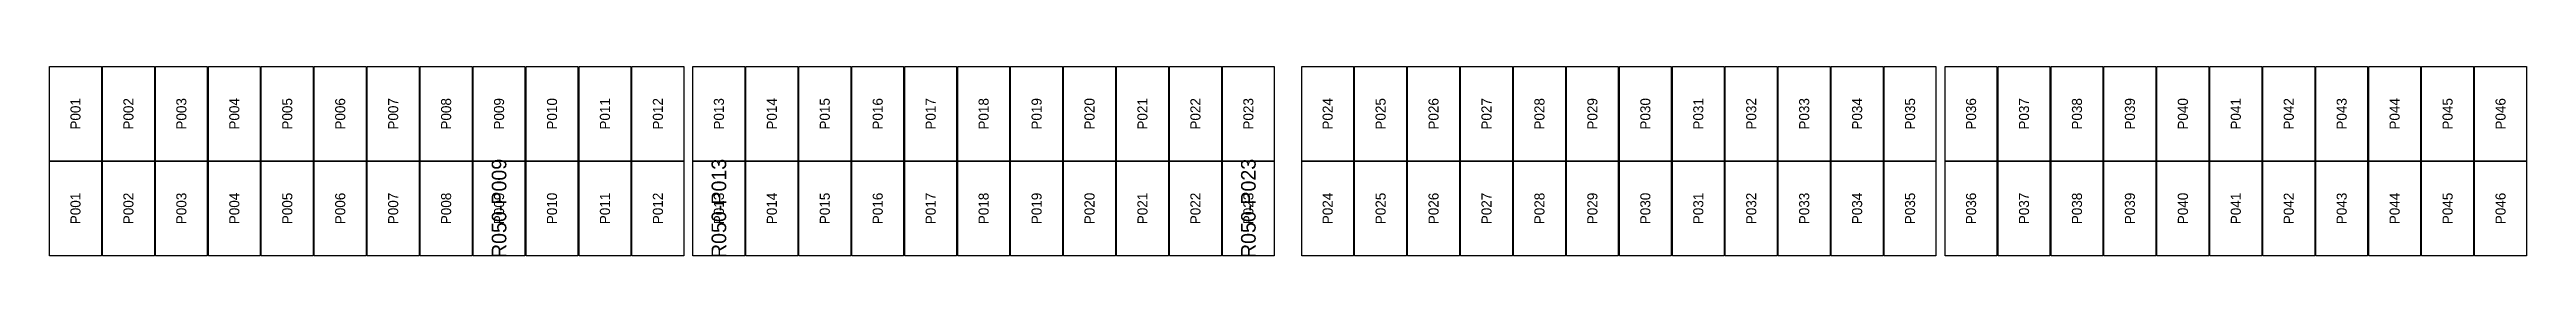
# Model space of a CAD drawing. Extents: x 296295 to 296770, y 651564 to 652121.
# Drawn here: x 296407.4 to 296461.6, y 651921.6 to 651925.8 of the extents above; entities that cross this region are included whole.
import ezdxf
from ezdxf.enums import TextEntityAlignment as Align

# ---------------------------------------------------------------- set-up
doc = ezdxf.new("R2010")
doc.units = 0

msp = doc.modelspace()

# ---------------------------------------------------------------- texts
at = {"layer": 'DEFECT_LABELS'}
for s, p in [('R050-P009', (296417.266, 651922.692)), ('R050-P013', (296422.074, 651922.692)), ('R050-P023', (296433.654, 651922.692))]:
    msp.add_text(s, height=0.32, rotation=90, dxfattribs=at).set_placement(p, align=Align.MIDDLE_CENTER)
at = {"layer": 'PANEL_POSITION'}
for s, p in [('P001', (296408.002, 651924.755)), ('P002', (296409.16, 651924.755)), ('P003', (296410.318, 651924.755)), ('P004', (296411.476, 651924.755)), ('P005', (296412.634, 651924.755)), ('P006', (296413.792, 651924.755)), ('P007', (296414.95, 651924.755)), ('P008', (296416.108, 651924.755)), ('P009', (296417.266, 651924.755)), ('P010', (296418.424, 651924.755)), ('P011', (296419.582, 651924.755)), ('P012', (296420.74, 651924.755)), ('P013', (296422.074, 651924.755)), ('P014', (296423.232, 651924.755)), ('P015', (296424.39, 651924.755)), ('P016', (296425.548, 651924.755)), ('P017', (296426.706, 651924.755)), ('P018', (296427.864, 651924.755)), ('P019', (296429.022, 651924.755)), ('P020', (296430.18, 651924.755)), ('P021', (296431.338, 651924.755)), ('P022', (296432.496, 651924.755)), ('P023', (296433.654, 651924.755)), ('P024', (296435.388, 651924.755)), ('P025', (296436.546, 651924.755)), ('P026', (296437.704, 651924.755)), ('P027', (296438.862, 651924.755)), ('P028', (296440.02, 651924.755)), ('P029', (296441.178, 651924.755)), ('P030', (296442.336, 651924.755)), ('P031', (296443.494, 651924.755)), ('P032', (296444.652, 651924.755)), ('P033', (296445.81, 651924.755)), ('P034', (296446.968, 651924.755)), ('P035', (296448.126, 651924.755)), ('P036', (296449.46, 651924.755)), ('P037', (296450.618, 651924.755)), ('P038', (296451.776, 651924.755)), ('P039', (296452.934, 651924.755)), ('P040', (296454.092, 651924.755)), ('P041', (296455.25, 651924.755)), ('P042', (296456.408, 651924.755)), ('P043', (296457.566, 651924.755)), ('P044', (296458.724, 651924.755)), ('P045', (296459.882, 651924.755)), ('P046', (296461.04, 651924.755)), ('P001', (296408.002, 651922.692)), ('P002', (296409.16, 651922.692)), ('P003', (296410.318, 651922.692)), ('P004', (296411.476, 651922.692)), ('P005', (296412.634, 651922.692)), ('P006', (296413.792, 651922.692)), ('P007', (296414.95, 651922.692)), ('P008', (296416.108, 651922.692)), ('P009', (296417.266, 651922.692)), ('P010', (296418.424, 651922.692)), ('P011', (296419.582, 651922.692)), ('P012', (296420.74, 651922.692)), ('P013', (296422.074, 651922.692)), ('P014', (296423.232, 651922.692)), ('P015', (296424.39, 651922.692)), ('P016', (296425.548, 651922.692)), ('P017', (296426.706, 651922.692)), ('P018', (296427.864, 651922.692)), ('P019', (296429.022, 651922.692)), ('P020', (296430.18, 651922.692)), ('P021', (296431.338, 651922.692)), ('P022', (296432.496, 651922.692)), ('P023', (296433.654, 651922.692)), ('P024', (296435.388, 651922.692)), ('P025', (296436.546, 651922.692)), ('P026', (296437.704, 651922.692)), ('P027', (296438.862, 651922.692)), ('P028', (296440.02, 651922.692)), ('P029', (296441.178, 651922.692)), ('P030', (296442.336, 651922.692)), ('P031', (296443.494, 651922.692)), ('P032', (296444.652, 651922.692)), ('P033', (296445.81, 651922.692)), ('P034', (296446.968, 651922.692)), ('P035', (296448.126, 651922.692)), ('P036', (296449.46, 651922.692)), ('P037', (296450.618, 651922.692)), ('P038', (296451.776, 651922.692)), ('P039', (296452.934, 651922.692)), ('P040', (296454.092, 651922.692)), ('P041', (296455.25, 651922.692)), ('P042', (296456.408, 651922.692)), ('P043', (296457.566, 651922.692)), ('P044', (296458.724, 651922.692)), ('P045', (296459.882, 651922.692)), ('P046', (296461.04, 651922.692))]:
    msp.add_text(s, height=0.22, rotation=90, dxfattribs=at).set_placement(p, align=Align.MIDDLE_CENTER)

# ---------------------------------------------------------------- linework, layer by layer
at = {"layer": 'DEFECTIVE_PANELS'}
for points in [[(296416.699, 651923.724), (296417.833, 651923.724), (296417.833, 651921.661), (296416.699, 651921.661)], [(296421.507, 651923.724), (296422.641, 651923.724), (296422.641, 651921.661), (296421.507, 651921.661)], [(296433.087, 651923.724), (296434.221, 651923.724), (296434.221, 651921.661), (296433.087, 651921.661)]]:
    msp.add_lwpolyline(points, close=True, dxfattribs=at)
at = {"layer": 'PANELS_MASTER'}
for points in [[(296407.435, 651925.787), (296408.569, 651925.787), (296408.569, 651923.724), (296407.435, 651923.724)], [(296408.593, 651925.787), (296409.727, 651925.787), (296409.727, 651923.724), (296408.593, 651923.724)], [(296409.751, 651925.787), (296410.885, 651925.787), (296410.885, 651923.724), (296409.751, 651923.724)], [(296410.909, 651925.787), (296412.043, 651925.787), (296412.043, 651923.724), (296410.909, 651923.724)], [(296412.067, 651925.787), (296413.201, 651925.787), (296413.201, 651923.724), (296412.067, 651923.724)], [(296413.225, 651925.787), (296414.359, 651925.787), (296414.359, 651923.724), (296413.225, 651923.724)], [(296414.383, 651925.787), (296415.517, 651925.787), (296415.517, 651923.724), (296414.383, 651923.724)], [(296415.541, 651925.787), (296416.675, 651925.787), (296416.675, 651923.724), (296415.541, 651923.724)], [(296416.699, 651925.787), (296417.833, 651925.787), (296417.833, 651923.724), (296416.699, 651923.724)], [(296417.857, 651925.787), (296418.991, 651925.787), (296418.991, 651923.724), (296417.857, 651923.724)], [(296419.015, 651925.787), (296420.149, 651925.787), (296420.149, 651923.724), (296419.015, 651923.724)], [(296420.173, 651925.787), (296421.307, 651925.787), (296421.307, 651923.724), (296420.173, 651923.724)], [(296421.507, 651925.787), (296422.641, 651925.787), (296422.641, 651923.724), (296421.507, 651923.724)], [(296422.665, 651925.787), (296423.799, 651925.787), (296423.799, 651923.724), (296422.665, 651923.724)], [(296423.823, 651925.787), (296424.957, 651925.787), (296424.957, 651923.724), (296423.823, 651923.724)], [(296424.981, 651925.787), (296426.115, 651925.787), (296426.115, 651923.724), (296424.981, 651923.724)], [(296426.139, 651925.787), (296427.273, 651925.787), (296427.273, 651923.724), (296426.139, 651923.724)], [(296427.297, 651925.787), (296428.431, 651925.787), (296428.431, 651923.724), (296427.297, 651923.724)], [(296428.455, 651925.787), (296429.589, 651925.787), (296429.589, 651923.724), (296428.455, 651923.724)], [(296429.613, 651925.787), (296430.747, 651925.787), (296430.747, 651923.724), (296429.613, 651923.724)], [(296430.771, 651925.787), (296431.905, 651925.787), (296431.905, 651923.724), (296430.771, 651923.724)], [(296431.929, 651925.787), (296433.063, 651925.787), (296433.063, 651923.724), (296431.929, 651923.724)], [(296433.087, 651925.787), (296434.221, 651925.787), (296434.221, 651923.724), (296433.087, 651923.724)], [(296434.821, 651925.787), (296435.955, 651925.787), (296435.955, 651923.724), (296434.821, 651923.724)], [(296435.979, 651925.787), (296437.113, 651925.787), (296437.113, 651923.724), (296435.979, 651923.724)], [(296437.137, 651925.787), (296438.271, 651925.787), (296438.271, 651923.724), (296437.137, 651923.724)], [(296438.295, 651925.787), (296439.429, 651925.787), (296439.429, 651923.724), (296438.295, 651923.724)], [(296439.453, 651925.787), (296440.587, 651925.787), (296440.587, 651923.724), (296439.453, 651923.724)], [(296440.611, 651925.787), (296441.745, 651925.787), (296441.745, 651923.724), (296440.611, 651923.724)], [(296441.769, 651925.787), (296442.903, 651925.787), (296442.903, 651923.724), (296441.769, 651923.724)], [(296442.927, 651925.787), (296444.061, 651925.787), (296444.061, 651923.724), (296442.927, 651923.724)], [(296444.085, 651925.787), (296445.219, 651925.787), (296445.219, 651923.724), (296444.085, 651923.724)], [(296445.243, 651925.787), (296446.377, 651925.787), (296446.377, 651923.724), (296445.243, 651923.724)], [(296446.401, 651925.787), (296447.535, 651925.787), (296447.535, 651923.724), (296446.401, 651923.724)], [(296447.559, 651925.787), (296448.693, 651925.787), (296448.693, 651923.724), (296447.559, 651923.724)], [(296448.893, 651925.787), (296450.027, 651925.787), (296450.027, 651923.724), (296448.893, 651923.724)], [(296450.051, 651925.787), (296451.185, 651925.787), (296451.185, 651923.724), (296450.051, 651923.724)], [(296451.209, 651925.787), (296452.343, 651925.787), (296452.343, 651923.724), (296451.209, 651923.724)], [(296452.367, 651925.787), (296453.501, 651925.787), (296453.501, 651923.724), (296452.367, 651923.724)], [(296453.525, 651925.787), (296454.659, 651925.787), (296454.659, 651923.724), (296453.525, 651923.724)], [(296454.683, 651925.787), (296455.817, 651925.787), (296455.817, 651923.724), (296454.683, 651923.724)], [(296455.841, 651925.787), (296456.975, 651925.787), (296456.975, 651923.724), (296455.841, 651923.724)], [(296456.999, 651925.787), (296458.133, 651925.787), (296458.133, 651923.724), (296456.999, 651923.724)], [(296458.157, 651925.787), (296459.291, 651925.787), (296459.291, 651923.724), (296458.157, 651923.724)], [(296459.315, 651925.787), (296460.449, 651925.787), (296460.449, 651923.724), (296459.315, 651923.724)], [(296460.473, 651925.787), (296461.607, 651925.787), (296461.607, 651923.724), (296460.473, 651923.724)], [(296407.435, 651923.724), (296408.569, 651923.724), (296408.569, 651921.661), (296407.435, 651921.661)], [(296408.593, 651923.724), (296409.727, 651923.724), (296409.727, 651921.661), (296408.593, 651921.661)], [(296409.751, 651923.724), (296410.885, 651923.724), (296410.885, 651921.661), (296409.751, 651921.661)], [(296410.909, 651923.724), (296412.043, 651923.724), (296412.043, 651921.661), (296410.909, 651921.661)], [(296412.067, 651923.724), (296413.201, 651923.724), (296413.201, 651921.661), (296412.067, 651921.661)], [(296413.225, 651923.724), (296414.359, 651923.724), (296414.359, 651921.661), (296413.225, 651921.661)], [(296414.383, 651923.724), (296415.517, 651923.724), (296415.517, 651921.661), (296414.383, 651921.661)], [(296415.541, 651923.724), (296416.675, 651923.724), (296416.675, 651921.661), (296415.541, 651921.661)], [(296417.857, 651923.724), (296418.991, 651923.724), (296418.991, 651921.661), (296417.857, 651921.661)], [(296419.015, 651923.724), (296420.149, 651923.724), (296420.149, 651921.661), (296419.015, 651921.661)], [(296420.173, 651923.724), (296421.307, 651923.724), (296421.307, 651921.661), (296420.173, 651921.661)], [(296422.665, 651923.724), (296423.799, 651923.724), (296423.799, 651921.661), (296422.665, 651921.661)], [(296423.823, 651923.724), (296424.957, 651923.724), (296424.957, 651921.661), (296423.823, 651921.661)], [(296424.981, 651923.724), (296426.115, 651923.724), (296426.115, 651921.661), (296424.981, 651921.661)], [(296426.139, 651923.724), (296427.273, 651923.724), (296427.273, 651921.661), (296426.139, 651921.661)], [(296427.297, 651923.724), (296428.431, 651923.724), (296428.431, 651921.661), (296427.297, 651921.661)], [(296428.455, 651923.724), (296429.589, 651923.724), (296429.589, 651921.661), (296428.455, 651921.661)], [(296429.613, 651923.724), (296430.747, 651923.724), (296430.747, 651921.661), (296429.613, 651921.661)], [(296430.771, 651923.724), (296431.905, 651923.724), (296431.905, 651921.661), (296430.771, 651921.661)], [(296431.929, 651923.724), (296433.063, 651923.724), (296433.063, 651921.661), (296431.929, 651921.661)], [(296434.821, 651923.724), (296435.955, 651923.724), (296435.955, 651921.661), (296434.821, 651921.661)], [(296435.979, 651923.724), (296437.113, 651923.724), (296437.113, 651921.661), (296435.979, 651921.661)], [(296437.137, 651923.724), (296438.271, 651923.724), (296438.271, 651921.661), (296437.137, 651921.661)], [(296438.295, 651923.724), (296439.429, 651923.724), (296439.429, 651921.661), (296438.295, 651921.661)], [(296439.453, 651923.724), (296440.587, 651923.724), (296440.587, 651921.661), (296439.453, 651921.661)], [(296440.611, 651923.724), (296441.745, 651923.724), (296441.745, 651921.661), (296440.611, 651921.661)], [(296441.769, 651923.724), (296442.903, 651923.724), (296442.903, 651921.661), (296441.769, 651921.661)], [(296442.927, 651923.724), (296444.061, 651923.724), (296444.061, 651921.661), (296442.927, 651921.661)], [(296444.085, 651923.724), (296445.219, 651923.724), (296445.219, 651921.661), (296444.085, 651921.661)], [(296445.243, 651923.724), (296446.377, 651923.724), (296446.377, 651921.661), (296445.243, 651921.661)], [(296446.401, 651923.724), (296447.535, 651923.724), (296447.535, 651921.661), (296446.401, 651921.661)], [(296447.559, 651923.724), (296448.693, 651923.724), (296448.693, 651921.661), (296447.559, 651921.661)], [(296448.893, 651923.724), (296450.027, 651923.724), (296450.027, 651921.661), (296448.893, 651921.661)], [(296450.051, 651923.724), (296451.185, 651923.724), (296451.185, 651921.661), (296450.051, 651921.661)], [(296451.209, 651923.724), (296452.343, 651923.724), (296452.343, 651921.661), (296451.209, 651921.661)], [(296452.367, 651923.724), (296453.501, 651923.724), (296453.501, 651921.661), (296452.367, 651921.661)], [(296453.525, 651923.724), (296454.659, 651923.724), (296454.659, 651921.661), (296453.525, 651921.661)], [(296454.683, 651923.724), (296455.817, 651923.724), (296455.817, 651921.661), (296454.683, 651921.661)], [(296455.841, 651923.724), (296456.975, 651923.724), (296456.975, 651921.661), (296455.841, 651921.661)], [(296456.999, 651923.724), (296458.133, 651923.724), (296458.133, 651921.661), (296456.999, 651921.661)], [(296458.157, 651923.724), (296459.291, 651923.724), (296459.291, 651921.661), (296458.157, 651921.661)], [(296459.315, 651923.724), (296460.449, 651923.724), (296460.449, 651921.661), (296459.315, 651921.661)], [(296460.473, 651923.724), (296461.607, 651923.724), (296461.607, 651921.661), (296460.473, 651921.661)]]:
    msp.add_lwpolyline(points, close=True, dxfattribs=at)

msp.set_redraw_order([(e.dxf.handle, doc.entitydb.next_handle()) for e in msp.query("TEXT MTEXT ATTDEF DIMENSION ARC_DIMENSION")])  # texts and dimensions are drawn at this point

doc.saveas('drawing.dxf')
